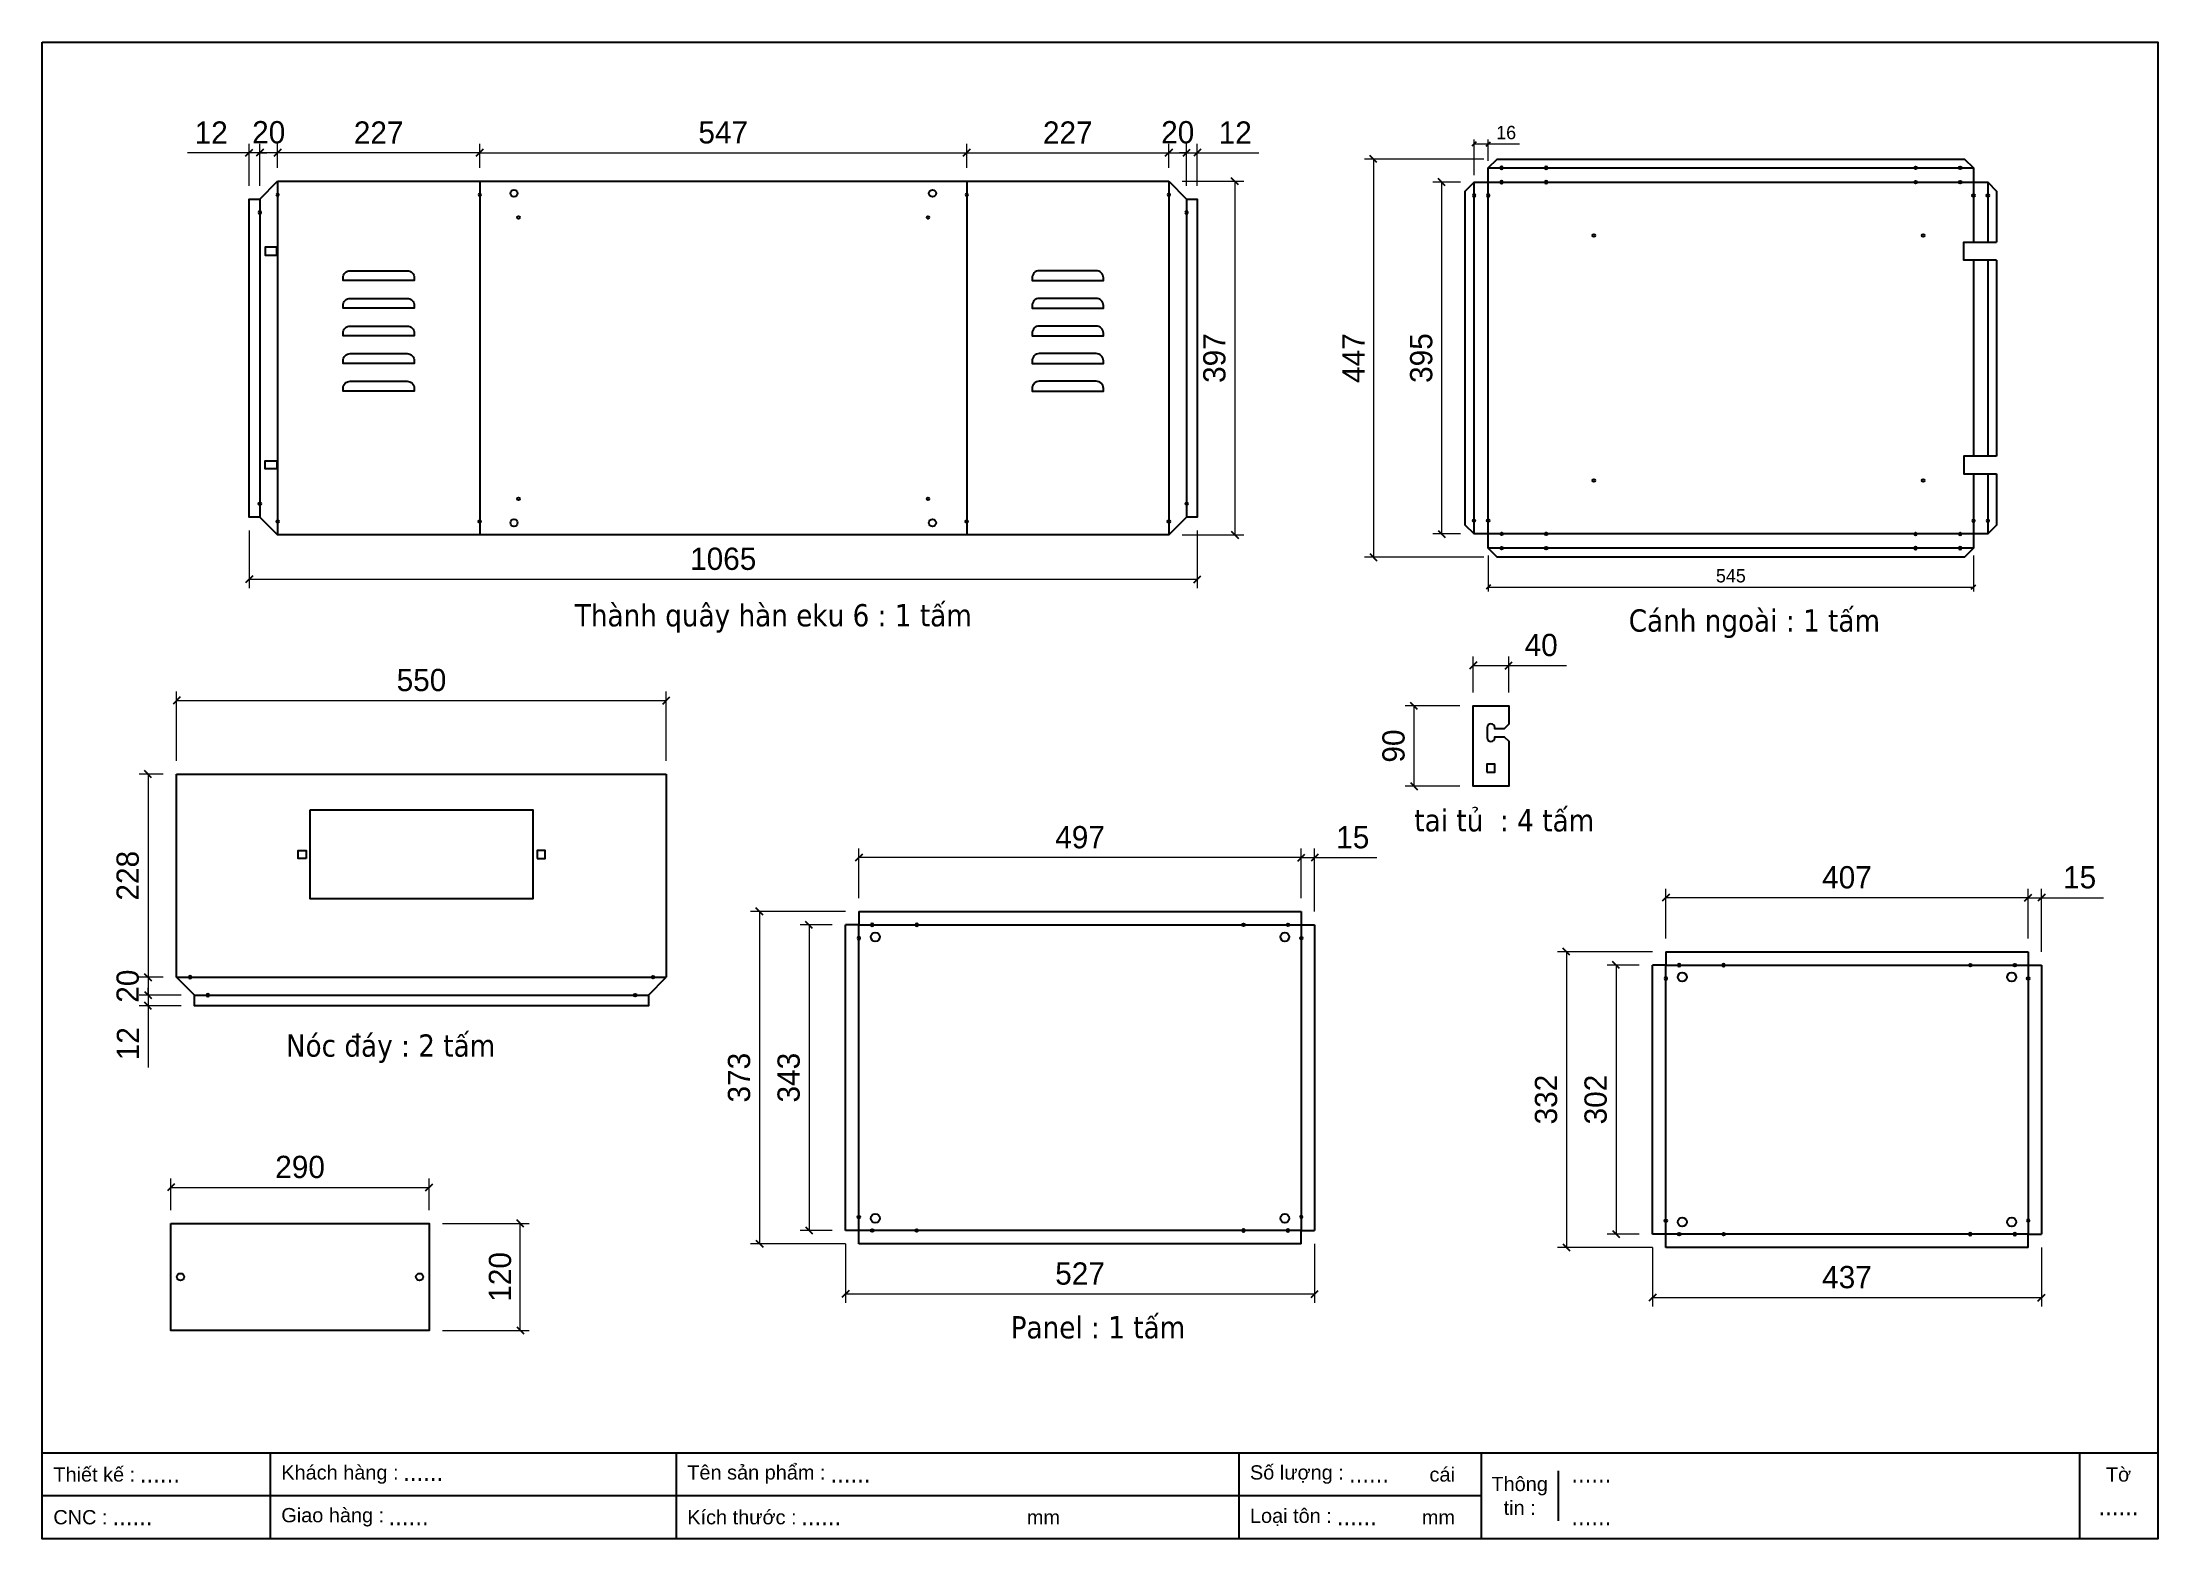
# Model space of a CAD drawing. Header units: millimetres. Extents: x 0 to 2376, y 0 to 1680.
import ezdxf
from ezdxf.enums import TextEntityAlignment as Align

# ---------------------------------------------------------------- set-up
doc = ezdxf.new("R2010")
doc.units = ezdxf.units.MM
doc.layers.add('CNC', color=7, linetype='Continuous')
doc.layers.add('DIM', color=253, linetype='Continuous')
doc.styles.add('Arial', font='arial.ttf')
doc.styles.add('Tahoma (Input Text)', font='tahoma.ttf')
doc.dimstyles.new('Dim-15', dxfattribs={"dimtxt": 15, "dimasz": 5, "dimexe": 5, "dimexo": 8, "dimgap": 5, "dimtad": 1, "dimdec": 0, "dimtxsty": 'Standard', "dimblk": 'OBLIQUE', "dimcen": 10, "dimclrd": 5, "dimclre": 5, "dimclrt": 3, "dimazin": 3, "dimtfac": 1, "dimtdec": 0, "dimtmove": 0, "dimatfit": 3, "dimldrblk": 'OBLIQUE', "dimlwd": 9, "dimlwe": 9})
doc.dimstyles.new('Dim-25', dxfattribs={"dimtxt": 25, "dimasz": 8, "dimexe": 10, "dimexo": 15, "dimgap": 10, "dimtad": 1, "dimdec": 0, "dimtxsty": 'Standard', "dimblk": 'OBLIQUE', "dimcen": 10, "dimclrd": 5, "dimclre": 5, "dimclrt": 3, "dimazin": 3, "dimtfac": 1, "dimtdec": 0, "dimtmove": 0, "dimatfit": 3, "dimldrblk": 'OBLIQUE', "dimlwd": 9, "dimlwe": 9})

msp = doc.modelspace()

# ---------------------------------------------------------------- texts
at = {"color": 2, "char_height": 25, "width": 775, "attachment_point": 5}
for s, insert in [('{\\fTahoma|b0|i0|c0|p34;Thành quây hàn eku 6 : 1 tấm}', (821.1, 1033.2)), ('{\\fTahoma|b0|i0|c0|p34;Cánh ngoài : 1 tấm}', (1923, 1027.3)), ('{\\fTahoma|b0|i0|c0|p34;tai tủ  : 4 tấm}', (1642.1, 806.3)), ('{\\fTahoma|b0|i0|c0|p34;Nóc đáy : 2 tấm}', (391.2, 550.1)), ('{\\fTahoma|b0|i0|c0|p34;Panel : 1 tấm}', (1185.7, 237.1))]:
    msp.add_mtext(s, dxfattribs=dict(at, insert=insert))

# ---------------------------------------------------------------- blocks, each defined once
blk = doc.blocks.new('khungtenAsean2')
at = {"color": 7}
for p, q in [((2970, -1980), (0, -1980)), ((320, -1980), (320, -2100)), ((890, -1980), (890, -2100)), ((1680, -1980), (1680, -2100)), ((2020, -1980), (2020, -2100)), ((2860, -1980), (2860, -2100)), ((2128.3, -2005), (2128.3, -2075)), ((2020, -2040), (0, -2040))]:
    blk.add_line(p, q, dxfattribs=at)
blk.add_lwpolyline([(0, 0), (2970, 0), (2970, -2100), (0, -2100)], close=True, dxfattribs=at)
at = {"color": 2, "char_height": 20, "style": 'Arial'}
for s, insert, width, attachment_point in [('  Thiết kế :', (0, -2010), 917.634, 4), ('  Khách hàng :', (320, -2010), 917.634, 4), ('  Tên sản phẩm :', (890, -2010), 917.634, 4), ('  Số lượng :', (1680, -2010), 917.634, 4), ('cái', (1947.6, -2010), 917.634, 4), ('Thông\\Ptin :', (2074.2, -2040), 108.311, 5), ('Tờ', (2915, -2010), 110, 5), ('  CNC :', (0, -2070), 917.634, 4), ('  Giao hàng :', (320, -2070), 917.634, 4), ('  Kích thước :', (890, -2070), 917.634, 4), ('mm', (1382.3, -2070), 917.634, 4), ('  Loại tôn :', (1680, -2070), 917.634, 4), ('mm', (1936.9, -2070), 917.634, 4)]:
    blk.add_mtext(s, dxfattribs=dict(at, insert=insert, width=width, attachment_point=attachment_point))
at = {"color": 1, "style": 'Tahoma (Input Text)', "flags": 8}
for tag, p in [('#01', (137.1, -2021.3)), ('#03', (506.6, -2019.3)), ('#05', (1106.6, -2021.3)), ('#07', (1834.7, -2021.3)), ('#09', (2146.7, -2021.3)), ('#02', (98.5, -2081.3)), ('#04', (486.1, -2081.3)), ('#06', (1065.3, -2081.3)), ('#08', (1817.4, -2081.3)), ('#10', (2146.7, -2081.3))]:
    blk.add_attdef(tag, p, '', height=25, dxfattribs=at)
blk.add_attdef('#11', text='', height=25, dxfattribs=at).set_placement((2915, -2067.3), align=Align.CENTER)
blk = doc.blocks.new('*D1')
at = {"color": 0, "linetype": 'ByBlock', "lineweight": -2}
for p, q in [((1343.4, 1520), (1335.4, 1528)), ((1335.4, 1131), (1343.4, 1123))]:
    blk.add_line(p, q, dxfattribs=at)
at = {"layer": 'Defpoints', "color": 0, "transparency": 16777216}
for p in [(1265.3, 1524), (1265.3, 1127), (1339.4, 1127)]:
    blk.add_point(p, dxfattribs=at)
at = {"layer": 'DIM', "color": 5, "lineweight": 9, "transparency": 16777216}
for p, q in [((1280.3, 1524), (1349.4, 1524)), ((1339.4, 1524), (1339.4, 1127)), ((1280.3, 1127), (1349.4, 1127))]:
    blk.add_line(p, q, dxfattribs=at)
at = {"layer": 'DIM', "color": 3, "transparency": 16777216, "insert": (1316.6, 1325.5), "char_height": 25, "attachment_point": 5, "rotation": 90}
blk.add_mtext('397', dxfattribs=at)
blk = doc.blocks.new('_Oblique')
at = {"color": 0, "linetype": 'ByBlock', "lineweight": -2}
blk.add_line((-0.5, -0.5), (0.5, 0.5), dxfattribs=at)
blk = doc.blocks.new('*D2')
at = {"color": 0, "linetype": 'ByBlock', "lineweight": -2}
for p, q in [((495.3, 1560.1), (487.3, 1552.1)), ((1034.3, 1552.1), (1042.3, 1560.1))]:
    blk.add_line(p, q, dxfattribs=at)
at = {"layer": 'Defpoints', "color": 0, "transparency": 16777216}
for p in [(1038.3, 1556.1), (491.3, 1524), (1038.3, 1524)]:
    blk.add_point(p, dxfattribs=at)
at = {"layer": 'DIM', "color": 5, "lineweight": 9, "transparency": 16777216}
for p, q in [((491.3, 1539), (491.3, 1566.1)), ((491.3, 1556.1), (1038.3, 1556.1)), ((1038.3, 1539), (1038.3, 1566.1))]:
    blk.add_line(p, q, dxfattribs=at)
at = {"layer": 'DIM', "color": 3, "transparency": 16777216, "insert": (764.8, 1578.8), "char_height": 25, "attachment_point": 5}
blk.add_mtext('547', dxfattribs=at)
blk = doc.blocks.new('*D3')
at = {"color": 0, "linetype": 'ByBlock', "lineweight": -2}
for p, q in [((1042.3, 1560.1), (1034.3, 1552.1)), ((1261.3, 1552.1), (1269.3, 1560.1))]:
    blk.add_line(p, q, dxfattribs=at)
at = {"layer": 'Defpoints', "color": 0, "transparency": 16777216}
for p in [(1265.3, 1556.1), (1038.3, 1524), (1265.3, 1524)]:
    blk.add_point(p, dxfattribs=at)
at = {"layer": 'DIM', "color": 5, "lineweight": 9, "transparency": 16777216}
for p, q in [((1038.3, 1539), (1038.3, 1566.1)), ((1038.3, 1556.1), (1265.3, 1556.1)), ((1265.3, 1539), (1265.3, 1566.1))]:
    blk.add_line(p, q, dxfattribs=at)
at = {"layer": 'DIM', "color": 3, "transparency": 16777216, "insert": (1151.8, 1578.7), "char_height": 25, "attachment_point": 5}
blk.add_mtext('227', dxfattribs=at)
blk = doc.blocks.new('*D4')
at = {"color": 0, "linetype": 'ByBlock', "lineweight": -2}
for p, q in [((1269.3, 1560.1), (1261.3, 1552.1)), ((1281.3, 1552.1), (1289.3, 1560.1))]:
    blk.add_line(p, q, dxfattribs=at)
at = {"layer": 'Defpoints', "color": 0, "transparency": 16777216}
for p in [(1285.3, 1556.1), (1265.3, 1524), (1285.3, 1504)]:
    blk.add_point(p, dxfattribs=at)
at = {"layer": 'DIM', "color": 5, "lineweight": 9, "transparency": 16777216}
for p, q in [((1265.3, 1539), (1265.3, 1566.1)), ((1265.3, 1556.1), (1285.3, 1556.1)), ((1285.3, 1519), (1285.3, 1566.1))]:
    blk.add_line(p, q, dxfattribs=at)
at = {"layer": 'DIM', "color": 3, "transparency": 16777216, "insert": (1275.3, 1578.9), "char_height": 25, "attachment_point": 5}
blk.add_mtext('20', dxfattribs=at)
blk = doc.blocks.new('*D5')
at = {"color": 0, "linetype": 'ByBlock', "lineweight": -2}
for p, q in [((1281.3, 1552.1), (1289.3, 1560.1)), ((1301.3, 1560.1), (1293.3, 1552.1))]:
    blk.add_line(p, q, dxfattribs=at)
at = {"layer": 'Defpoints', "color": 0, "transparency": 16777216}
for p in [(1297.3, 1556.1), (1285.3, 1504), (1297.3, 1504)]:
    blk.add_point(p, dxfattribs=at)
at = {"layer": 'DIM', "color": 5, "lineweight": 9, "transparency": 16777216}
for p, q in [((1285.3, 1556.1), (1277.3, 1556.1)), ((1285.3, 1519), (1285.3, 1566.1)), ((1285.3, 1556.1), (1297.3, 1556.1)), ((1297.3, 1519), (1297.3, 1566.1)), ((1297.3, 1556.1), (1366.5, 1556.1))]:
    blk.add_line(p, q, dxfattribs=at)
at = {"layer": 'DIM', "color": 3, "transparency": 16777216, "insert": (1339.9, 1578.7), "char_height": 25, "attachment_point": 5}
blk.add_mtext('12', dxfattribs=at)
blk = doc.blocks.new('*D6')
at = {"color": 0, "linetype": 'ByBlock', "lineweight": -2}
for p, q in [((268.3, 1560.1), (260.3, 1552.1)), ((487.3, 1552.1), (495.3, 1560.1))]:
    blk.add_line(p, q, dxfattribs=at)
at = {"layer": 'Defpoints', "color": 0, "transparency": 16777216}
for p in [(264.3, 1556.1), (264.3, 1524), (491.3, 1524)]:
    blk.add_point(p, dxfattribs=at)
at = {"layer": 'DIM', "color": 5, "lineweight": 9, "transparency": 16777216}
for p, q in [((264.3, 1539), (264.3, 1566.1)), ((491.3, 1556.1), (264.3, 1556.1)), ((491.3, 1539), (491.3, 1566.1))]:
    blk.add_line(p, q, dxfattribs=at)
at = {"layer": 'DIM', "color": 3, "transparency": 16777216, "insert": (377.8, 1578.7), "char_height": 25, "attachment_point": 5}
blk.add_mtext('227', dxfattribs=at)
blk = doc.blocks.new('*D7')
at = {"color": 0, "linetype": 'ByBlock', "lineweight": -2}
for p, q in [((248.3, 1560.1), (240.3, 1552.1)), ((260.3, 1552.1), (268.3, 1560.1))]:
    blk.add_line(p, q, dxfattribs=at)
at = {"layer": 'Defpoints', "color": 0, "transparency": 16777216}
for p in [(244.3, 1556.1), (264.3, 1524), (244.3, 1504)]:
    blk.add_point(p, dxfattribs=at)
at = {"layer": 'DIM', "color": 5, "lineweight": 9, "transparency": 16777216}
for p, q in [((244.3, 1519), (244.3, 1566.1)), ((264.3, 1556.1), (244.3, 1556.1)), ((264.3, 1539), (264.3, 1566.1))]:
    blk.add_line(p, q, dxfattribs=at)
at = {"layer": 'DIM', "color": 3, "transparency": 16777216, "insert": (254.3, 1578.9), "char_height": 25, "attachment_point": 5}
blk.add_mtext('20', dxfattribs=at)
blk = doc.blocks.new('*D8')
at = {"color": 0, "linetype": 'ByBlock', "lineweight": -2}
for p, q in [((228.3, 1552.1), (236.3, 1560.1)), ((248.3, 1560.1), (240.3, 1552.1))]:
    blk.add_line(p, q, dxfattribs=at)
at = {"layer": 'Defpoints', "color": 0, "transparency": 16777216}
for p in [(232.3, 1556.1), (232.3, 1504), (244.3, 1504)]:
    blk.add_point(p, dxfattribs=at)
at = {"layer": 'DIM', "color": 5, "lineweight": 9, "transparency": 16777216}
for p, q in [((232.3, 1556.1), (163.1, 1556.1)), ((232.3, 1519), (232.3, 1566.1)), ((244.3, 1556.1), (232.3, 1556.1)), ((244.3, 1519), (244.3, 1566.1)), ((244.3, 1556.1), (252.3, 1556.1))]:
    blk.add_line(p, q, dxfattribs=at)
at = {"layer": 'DIM', "color": 3, "transparency": 16777216, "insert": (189.7, 1578.7), "char_height": 25, "attachment_point": 5}
blk.add_mtext('12', dxfattribs=at)
blk = doc.blocks.new('*D9')
at = {"color": 0, "linetype": 'ByBlock', "lineweight": -2}
for p, q in [((236.3, 1081.2), (228.3, 1073.2)), ((1293.3, 1073.2), (1301.3, 1081.2))]:
    blk.add_line(p, q, dxfattribs=at)
at = {"layer": 'Defpoints', "color": 0, "transparency": 16777216}
for p in [(232.3, 1147), (1297.3, 1147), (1297.3, 1077.2)]:
    blk.add_point(p, dxfattribs=at)
at = {"layer": 'DIM', "color": 5, "lineweight": 9, "transparency": 16777216}
for p, q in [((232.3, 1132), (232.3, 1067.2)), ((1297.3, 1132), (1297.3, 1067.2)), ((232.3, 1077.2), (1297.3, 1077.2))]:
    blk.add_line(p, q, dxfattribs=at)
at = {"layer": 'DIM', "color": 3, "transparency": 16777216, "insert": (764.8, 1100), "char_height": 25, "attachment_point": 5}
blk.add_mtext('1065', dxfattribs=at)
blk = doc.blocks.new('f3daunguoc')
at = {"layer": 'CNC', "color": 2, "lineweight": -3}
blk.add_circle((0, 0), 1.5, dxfattribs=at)
blk = doc.blocks.new('*D10')
at = {"color": 0, "linetype": 'ByBlock', "lineweight": -2}
for p, q in [((122.8, 854.3), (114.8, 862.3)), ((114.8, 634.3), (122.8, 626.3))]:
    blk.add_line(p, q, dxfattribs=at)
at = {"layer": 'Defpoints', "color": 0, "transparency": 16777216}
for p in [(150.9, 858.3), (118.8, 630.3), (150.9, 630.3)]:
    blk.add_point(p, dxfattribs=at)
at = {"layer": 'DIM', "color": 5, "lineweight": 9, "transparency": 16777216}
for p, q in [((135.9, 858.3), (108.8, 858.3)), ((118.8, 858.3), (118.8, 630.3)), ((135.9, 630.3), (108.8, 630.3))]:
    blk.add_line(p, q, dxfattribs=at)
at = {"layer": 'DIM', "color": 3, "transparency": 16777216, "insert": (96, 744.3), "char_height": 25, "attachment_point": 5, "rotation": 90}
blk.add_mtext('228', dxfattribs=at)
blk = doc.blocks.new('*D11')
at = {"color": 0, "linetype": 'ByBlock', "lineweight": -2}
for p, q in [((122.8, 626.3), (114.8, 634.3)), ((114.8, 614.3), (122.8, 606.3))]:
    blk.add_line(p, q, dxfattribs=at)
at = {"layer": 'Defpoints', "color": 0, "transparency": 16777216}
for p in [(150.9, 630.3), (118.8, 610.3), (170.9, 610.3)]:
    blk.add_point(p, dxfattribs=at)
at = {"layer": 'DIM', "color": 5, "lineweight": 9, "transparency": 16777216}
for p, q in [((135.9, 630.3), (108.8, 630.3)), ((118.8, 630.3), (118.8, 610.3)), ((155.9, 610.3), (108.8, 610.3))]:
    blk.add_line(p, q, dxfattribs=at)
at = {"layer": 'DIM', "color": 3, "transparency": 16777216, "insert": (96, 620.3), "char_height": 25, "attachment_point": 5, "rotation": 90}
blk.add_mtext('20', dxfattribs=at)
blk = doc.blocks.new('*D12')
at = {"color": 0, "linetype": 'ByBlock', "lineweight": -2}
for p, q in [((114.8, 614.3), (122.8, 606.3)), ((122.8, 594.3), (114.8, 602.3))]:
    blk.add_line(p, q, dxfattribs=at)
at = {"layer": 'Defpoints', "color": 0, "transparency": 16777216}
for p in [(118.8, 598.3), (170.9, 610.3), (170.9, 598.3)]:
    blk.add_point(p, dxfattribs=at)
at = {"layer": 'DIM', "color": 5, "lineweight": 9, "transparency": 16777216}
for p, q in [((118.8, 610.3), (118.8, 618.3)), ((155.9, 610.3), (108.8, 610.3)), ((155.9, 598.3), (108.8, 598.3)), ((118.8, 610.3), (118.8, 598.3)), ((118.8, 598.3), (118.8, 529.1))]:
    blk.add_line(p, q, dxfattribs=at)
at = {"layer": 'DIM', "color": 3, "transparency": 16777216, "insert": (96.2, 555.7), "char_height": 25, "attachment_point": 5, "rotation": 90}
blk.add_mtext('12', dxfattribs=at)
blk = doc.blocks.new('*D13')
at = {"color": 0, "linetype": 'ByBlock', "lineweight": -2}
for p, q in [((154.9, 945.1), (146.9, 937.1)), ((696.9, 937.1), (704.9, 945.1))]:
    blk.add_line(p, q, dxfattribs=at)
at = {"layer": 'Defpoints', "color": 0, "ltscale": 3, "transparency": 16777216}
for p in [(700.9, 941.1), (150.9, 858.3), (700.9, 858.3)]:
    blk.add_point(p, dxfattribs=at)
at = {"layer": 'DIM', "color": 5, "lineweight": 9, "ltscale": 3, "transparency": 16777216}
for p, q in [((150.9, 873.3), (150.9, 951.1)), ((700.9, 873.3), (700.9, 951.1)), ((150.9, 941.1), (700.9, 941.1))]:
    blk.add_line(p, q, dxfattribs=at)
at = {"layer": 'DIM', "color": 3, "ltscale": 3, "transparency": 16777216, "insert": (425.9, 963.9), "char_height": 25, "attachment_point": 5}
blk.add_mtext('550', dxfattribs=at)
blk = doc.blocks.new('*D14')
at = {"color": 0, "linetype": 'ByBlock', "lineweight": -2}
for p, q in [((148.5, 398.4), (140.5, 390.4)), ((430.5, 390.4), (438.5, 398.4))]:
    blk.add_line(p, q, dxfattribs=at)
at = {"layer": 'Defpoints', "color": 0, "ltscale": 3, "transparency": 16777216}
for p in [(434.5, 394.4), (144.5, 353.9), (434.5, 353.9)]:
    blk.add_point(p, dxfattribs=at)
at = {"layer": 'DIM', "color": 5, "lineweight": 9, "ltscale": 3, "transparency": 16777216}
for p, q in [((144.5, 368.9), (144.5, 404.4)), ((434.5, 368.9), (434.5, 404.4)), ((144.5, 394.4), (434.5, 394.4))]:
    blk.add_line(p, q, dxfattribs=at)
at = {"layer": 'DIM', "color": 3, "ltscale": 3, "transparency": 16777216, "insert": (289.5, 417.2), "char_height": 25, "attachment_point": 5}
blk.add_mtext('290', dxfattribs=at)
blk = doc.blocks.new('*D15')
at = {"color": 0, "linetype": 'ByBlock', "lineweight": -2}
for p, q in [((540.9, 349.9), (532.9, 357.9)), ((532.9, 237.9), (540.9, 229.9))]:
    blk.add_line(p, q, dxfattribs=at)
at = {"layer": 'Defpoints', "color": 0, "ltscale": 3, "transparency": 16777216}
for p in [(434.5, 353.9), (536.9, 353.9), (434.5, 233.9)]:
    blk.add_point(p, dxfattribs=at)
at = {"layer": 'DIM', "color": 5, "lineweight": 9, "ltscale": 3, "transparency": 16777216}
for p, q in [((449.5, 353.9), (546.9, 353.9)), ((536.9, 233.9), (536.9, 353.9)), ((449.5, 233.9), (546.9, 233.9))]:
    blk.add_line(p, q, dxfattribs=at)
at = {"layer": 'DIM', "color": 3, "ltscale": 3, "transparency": 16777216, "insert": (514.2, 293.9), "char_height": 25, "attachment_point": 5, "rotation": 90}
blk.add_mtext('120', dxfattribs=at)
blk = doc.blocks.new('*D16')
at = {"color": 0, "linetype": 'ByBlock', "lineweight": -2}
for p, q in [((1410.1, 760.7), (1418.1, 768.7)), ((1433.1, 768.7), (1425.1, 760.7))]:
    blk.add_line(p, q, dxfattribs=at)
at = {"layer": 'Defpoints', "color": 0, "ltscale": 3, "transparency": 16777216}
for p in [(1429.1, 764.7), (1414.1, 704.1), (1429.1, 689.1)]:
    blk.add_point(p, dxfattribs=at)
at = {"layer": 'DIM', "color": 5, "lineweight": 9, "ltscale": 3, "transparency": 16777216}
for p, q in [((1414.1, 764.7), (1406.1, 764.7)), ((1414.1, 719.1), (1414.1, 774.7)), ((1414.1, 764.7), (1429.1, 764.7)), ((1429.1, 704.1), (1429.1, 774.7)), ((1429.1, 764.7), (1498.8, 764.7))]:
    blk.add_line(p, q, dxfattribs=at)
at = {"layer": 'DIM', "color": 3, "ltscale": 3, "transparency": 16777216, "insert": (1471.9, 787.4), "char_height": 25, "attachment_point": 5}
blk.add_mtext('15', dxfattribs=at)
blk = doc.blocks.new('*D17')
at = {"color": 0, "linetype": 'ByBlock', "lineweight": -2}
for p, q in [((921.1, 768.7), (913.1, 760.7)), ((1410.1, 760.7), (1418.1, 768.7))]:
    blk.add_line(p, q, dxfattribs=at)
at = {"layer": 'Defpoints', "color": 0, "ltscale": 3, "transparency": 16777216}
for p in [(917.1, 764.7), (917.1, 704.1), (1414.1, 704.1)]:
    blk.add_point(p, dxfattribs=at)
at = {"layer": 'DIM', "color": 5, "lineweight": 9, "ltscale": 3, "transparency": 16777216}
for p, q in [((917.1, 719.1), (917.1, 774.7)), ((1414.1, 764.7), (917.1, 764.7)), ((1414.1, 719.1), (1414.1, 774.7))]:
    blk.add_line(p, q, dxfattribs=at)
at = {"layer": 'DIM', "color": 3, "ltscale": 3, "transparency": 16777216, "insert": (1165.6, 787.4), "char_height": 25, "attachment_point": 5}
blk.add_mtext('497', dxfattribs=at)
blk = doc.blocks.new('*D18')
at = {"color": 0, "linetype": 'ByBlock', "lineweight": -2}
for p, q in [((809.5, 700.1), (801.5, 708.1)), ((801.5, 335.1), (809.5, 327.1))]:
    blk.add_line(p, q, dxfattribs=at)
at = {"layer": 'Defpoints', "color": 0, "ltscale": 3, "transparency": 16777216}
for p in [(917.1, 704.1), (805.5, 331.1), (917.1, 331.1)]:
    blk.add_point(p, dxfattribs=at)
at = {"layer": 'DIM', "color": 5, "lineweight": 9, "ltscale": 3, "transparency": 16777216}
for p, q in [((902.1, 704.1), (795.5, 704.1)), ((805.5, 704.1), (805.5, 331.1)), ((902.1, 331.1), (795.5, 331.1))]:
    blk.add_line(p, q, dxfattribs=at)
at = {"layer": 'DIM', "color": 3, "ltscale": 3, "transparency": 16777216, "insert": (782.7, 517.6), "char_height": 25, "attachment_point": 5, "rotation": 90}
blk.add_mtext('373', dxfattribs=at)
blk = doc.blocks.new('*D19')
at = {"color": 0, "linetype": 'ByBlock', "lineweight": -2}
for p, q in [((865.2, 685.1), (857.2, 693.1)), ((857.2, 350.1), (865.2, 342.1))]:
    blk.add_line(p, q, dxfattribs=at)
at = {"layer": 'Defpoints', "color": 0, "ltscale": 3, "transparency": 16777216}
for p in [(902.1, 689.1), (861.2, 346.1), (902.1, 346.1)]:
    blk.add_point(p, dxfattribs=at)
at = {"layer": 'DIM', "color": 5, "lineweight": 9, "ltscale": 3, "transparency": 16777216}
for p, q in [((887.1, 689.1), (851.2, 689.1)), ((861.2, 689.1), (861.2, 346.1)), ((887.1, 346.1), (851.2, 346.1))]:
    blk.add_line(p, q, dxfattribs=at)
at = {"layer": 'DIM', "color": 3, "ltscale": 3, "transparency": 16777216, "insert": (838.4, 517.6), "char_height": 25, "attachment_point": 5, "rotation": 90}
blk.add_mtext('343', dxfattribs=at)
blk = doc.blocks.new('*D20')
at = {"color": 0, "linetype": 'ByBlock', "lineweight": -2}
for p, q in [((906.1, 278.8), (898.1, 270.8)), ((1425.1, 270.8), (1433.1, 278.8))]:
    blk.add_line(p, q, dxfattribs=at)
at = {"layer": 'Defpoints', "color": 0, "ltscale": 3, "transparency": 16777216}
for p in [(902.1, 346.1), (1429.1, 346.1), (1429.1, 274.8)]:
    blk.add_point(p, dxfattribs=at)
at = {"layer": 'DIM', "color": 5, "lineweight": 9, "ltscale": 3, "transparency": 16777216}
for p, q in [((902.1, 331.1), (902.1, 264.8)), ((1429.1, 331.1), (1429.1, 264.8)), ((902.1, 274.8), (1429.1, 274.8))]:
    blk.add_line(p, q, dxfattribs=at)
at = {"layer": 'DIM', "color": 3, "ltscale": 3, "transparency": 16777216, "insert": (1165.6, 297.5), "char_height": 25, "attachment_point": 5}
blk.add_mtext('527', dxfattribs=at)
blk = doc.blocks.new('*D21')
at = {"color": 0, "linetype": 'ByBlock', "lineweight": -2}
for p, q in [((2226.5, 715.6), (2234.5, 723.6)), ((2249.5, 723.6), (2241.5, 715.6))]:
    blk.add_line(p, q, dxfattribs=at)
at = {"layer": 'Defpoints', "color": 0, "ltscale": 3, "transparency": 16777216}
for p in [(2245.5, 719.6), (2230.5, 659), (2245.5, 644)]:
    blk.add_point(p, dxfattribs=at)
at = {"layer": 'DIM', "color": 5, "lineweight": 9, "ltscale": 3, "transparency": 16777216}
for p, q in [((2230.5, 719.6), (2222.5, 719.6)), ((2230.5, 674), (2230.5, 729.6)), ((2230.5, 719.6), (2245.5, 719.6)), ((2245.5, 659), (2245.5, 729.6)), ((2245.5, 719.6), (2315.2, 719.6))]:
    blk.add_line(p, q, dxfattribs=at)
at = {"layer": 'DIM', "color": 3, "ltscale": 3, "transparency": 16777216, "insert": (2288.3, 742.4), "char_height": 25, "attachment_point": 5}
blk.add_mtext('15', dxfattribs=at)
blk = doc.blocks.new('*D22')
at = {"color": 0, "linetype": 'ByBlock', "lineweight": -2}
for p, q in [((1827.5, 723.6), (1819.5, 715.6)), ((2226.5, 715.6), (2234.5, 723.6))]:
    blk.add_line(p, q, dxfattribs=at)
at = {"layer": 'Defpoints', "color": 0, "ltscale": 3, "transparency": 16777216}
for p in [(1823.5, 719.6), (1823.5, 659), (2230.5, 659)]:
    blk.add_point(p, dxfattribs=at)
at = {"layer": 'DIM', "color": 5, "lineweight": 9, "ltscale": 3, "transparency": 16777216}
for p, q in [((1823.5, 674), (1823.5, 729.6)), ((2230.5, 719.6), (1823.5, 719.6)), ((2230.5, 674), (2230.5, 729.6))]:
    blk.add_line(p, q, dxfattribs=at)
at = {"layer": 'DIM', "color": 3, "ltscale": 3, "transparency": 16777216, "insert": (2027, 742.4), "char_height": 25, "attachment_point": 5}
blk.add_mtext('407', dxfattribs=at)
blk = doc.blocks.new('*D23')
at = {"color": 0, "linetype": 'ByBlock', "lineweight": -2}
for p, q in [((1715.9, 655), (1707.9, 663)), ((1707.9, 331), (1715.9, 323))]:
    blk.add_line(p, q, dxfattribs=at)
at = {"layer": 'Defpoints', "color": 0, "ltscale": 3, "transparency": 16777216}
for p in [(1823.5, 659), (1711.9, 327), (1823.5, 327)]:
    blk.add_point(p, dxfattribs=at)
at = {"layer": 'DIM', "color": 5, "lineweight": 9, "ltscale": 3, "transparency": 16777216}
for p, q in [((1808.5, 659), (1701.9, 659)), ((1711.9, 659), (1711.9, 327)), ((1808.5, 327), (1701.9, 327))]:
    blk.add_line(p, q, dxfattribs=at)
at = {"layer": 'DIM', "color": 3, "ltscale": 3, "transparency": 16777216, "insert": (1689.1, 493), "char_height": 25, "attachment_point": 5, "rotation": 90}
blk.add_mtext('332', dxfattribs=at)
blk = doc.blocks.new('*D24')
at = {"color": 0, "linetype": 'ByBlock', "lineweight": -2}
for p, q in [((1771.6, 640), (1763.6, 648)), ((1763.6, 346), (1771.6, 338))]:
    blk.add_line(p, q, dxfattribs=at)
at = {"layer": 'Defpoints', "color": 0, "ltscale": 3, "transparency": 16777216}
for p in [(1808.5, 644), (1767.6, 342), (1808.5, 342)]:
    blk.add_point(p, dxfattribs=at)
at = {"layer": 'DIM', "color": 5, "lineweight": 9, "ltscale": 3, "transparency": 16777216}
for p, q in [((1793.5, 644), (1757.6, 644)), ((1767.6, 644), (1767.6, 342)), ((1793.5, 342), (1757.6, 342))]:
    blk.add_line(p, q, dxfattribs=at)
at = {"layer": 'DIM', "color": 3, "ltscale": 3, "transparency": 16777216, "insert": (1744.8, 493), "char_height": 25, "attachment_point": 5, "rotation": 90}
blk.add_mtext('302', dxfattribs=at)
blk = doc.blocks.new('*D25')
at = {"color": 0, "linetype": 'ByBlock', "lineweight": -2}
for p, q in [((1812.5, 274.7), (1804.5, 266.7)), ((2241.5, 266.7), (2249.5, 274.7))]:
    blk.add_line(p, q, dxfattribs=at)
at = {"layer": 'Defpoints', "color": 0, "ltscale": 3, "transparency": 16777216}
for p in [(1808.5, 342), (2245.5, 342), (2245.5, 270.7)]:
    blk.add_point(p, dxfattribs=at)
at = {"layer": 'DIM', "color": 5, "lineweight": 9, "ltscale": 3, "transparency": 16777216}
for p, q in [((1808.5, 327), (1808.5, 260.7)), ((2245.5, 327), (2245.5, 260.7)), ((1808.5, 270.7), (2245.5, 270.7))]:
    blk.add_line(p, q, dxfattribs=at)
at = {"layer": 'DIM', "color": 3, "ltscale": 3, "transparency": 16777216, "insert": (2027, 293.5), "char_height": 25, "attachment_point": 5}
blk.add_mtext('437', dxfattribs=at)
blk = doc.blocks.new('*D26')
at = {"color": 0, "linetype": 'ByBlock', "lineweight": -2}
for p, q in [((1626.6, 1070.9), (1621.6, 1065.9)), ((2166.6, 1065.9), (2171.6, 1070.9))]:
    blk.add_line(p, q, dxfattribs=at)
at = {"layer": 'Defpoints', "color": 0, "transparency": 16777216}
for p in [(1624.1, 1112), (2169.1, 1112), (2169.1, 1068.4)]:
    blk.add_point(p, dxfattribs=at)
at = {"layer": 'DIM', "color": 5, "lineweight": 9, "transparency": 16777216}
for p, q in [((1624.1, 1104), (1624.1, 1063.4)), ((2169.1, 1104), (2169.1, 1063.4)), ((1624.1, 1068.4), (2169.1, 1068.4))]:
    blk.add_line(p, q, dxfattribs=at)
at = {"layer": 'DIM', "color": 3, "transparency": 16777216, "insert": (1896.6, 1081), "char_height": 15, "attachment_point": 5}
blk.add_mtext('545', dxfattribs=at)
blk = doc.blocks.new('*D27')
at = {"color": 0, "linetype": 'ByBlock', "lineweight": -2}
for p, q in [((1610.6, 1568.4), (1605.6, 1563.4)), ((1621.6, 1563.4), (1626.6, 1568.4))]:
    blk.add_line(p, q, dxfattribs=at)
at = {"layer": 'Defpoints', "color": 0, "transparency": 16777216}
for p in [(1624.1, 1565.9), (1608.1, 1523), (1624.1, 1539)]:
    blk.add_point(p, dxfattribs=at)
at = {"layer": 'DIM', "color": 5, "lineweight": 9, "transparency": 16777216}
for p, q in [((1608.1, 1531), (1608.1, 1570.9)), ((1624.1, 1547), (1624.1, 1570.9)), ((1608.1, 1565.9), (1624.1, 1565.9)), ((1624.1, 1565.9), (1659.2, 1565.9))]:
    blk.add_line(p, q, dxfattribs=at)
at = {"layer": 'DIM', "color": 3, "transparency": 16777216, "insert": (1644.2, 1578.6), "char_height": 15, "attachment_point": 5}
blk.add_mtext('16', dxfattribs=at)
blk = doc.blocks.new('*D28')
at = {"color": 0, "linetype": 'ByBlock', "lineweight": -2}
for p, q in [((1499.1, 1545), (1491.1, 1553)), ((1491.1, 1106), (1499.1, 1098))]:
    blk.add_line(p, q, dxfattribs=at)
at = {"layer": 'Defpoints', "color": 0, "ltscale": 3, "transparency": 16777216}
for p in [(1634.1, 1549), (1495.1, 1102), (1634.1, 1102)]:
    blk.add_point(p, dxfattribs=at)
at = {"layer": 'DIM', "color": 5, "lineweight": 9, "ltscale": 3, "transparency": 16777216}
for p, q in [((1619.1, 1549), (1485.1, 1549)), ((1495.1, 1549), (1495.1, 1102)), ((1619.1, 1102), (1485.1, 1102))]:
    blk.add_line(p, q, dxfattribs=at)
at = {"layer": 'DIM', "color": 3, "ltscale": 3, "transparency": 16777216, "insert": (1472.6, 1325.5), "char_height": 25, "attachment_point": 5, "rotation": 90}
blk.add_mtext('447', dxfattribs=at)
blk = doc.blocks.new('*D29')
at = {"color": 0, "linetype": 'ByBlock', "lineweight": -2}
for p, q in [((1575.7, 1519), (1567.7, 1527)), ((1567.7, 1132), (1575.7, 1124))]:
    blk.add_line(p, q, dxfattribs=at)
at = {"layer": 'Defpoints', "color": 0, "ltscale": 3, "transparency": 16777216}
for p in [(1608.1, 1523), (1571.7, 1128), (1608.1, 1128)]:
    blk.add_point(p, dxfattribs=at)
at = {"layer": 'DIM', "color": 5, "lineweight": 9, "ltscale": 3, "transparency": 16777216}
for p, q in [((1593.1, 1523), (1561.7, 1523)), ((1571.7, 1523), (1571.7, 1128)), ((1593.1, 1128), (1561.7, 1128))]:
    blk.add_line(p, q, dxfattribs=at)
at = {"layer": 'DIM', "color": 3, "ltscale": 3, "transparency": 16777216, "insert": (1548.9, 1325.5), "char_height": 25, "attachment_point": 5, "rotation": 90}
blk.add_mtext('395', dxfattribs=at)
blk = doc.blocks.new('*D30')
at = {"color": 0, "linetype": 'ByBlock', "lineweight": -2}
for p, q in [((1611.1, 984.4), (1603.1, 976.4)), ((1643.1, 976.4), (1651.1, 984.4))]:
    blk.add_line(p, q, dxfattribs=at)
at = {"layer": 'Defpoints', "color": 0, "ltscale": 3, "transparency": 16777216}
for p in [(1647.1, 980.4), (1607.1, 934.9), (1647.1, 934.9)]:
    blk.add_point(p, dxfattribs=at)
at = {"layer": 'DIM', "color": 5, "lineweight": 9, "ltscale": 3, "transparency": 16777216}
for p, q in [((1607.1, 949.9), (1607.1, 990.4)), ((1607.1, 980.4), (1647.1, 980.4)), ((1647.1, 949.9), (1647.1, 990.4)), ((1647.1, 980.4), (1711.9, 980.4))]:
    blk.add_line(p, q, dxfattribs=at)
at = {"layer": 'DIM', "color": 3, "ltscale": 3, "transparency": 16777216, "insert": (1683.5, 1003.2), "char_height": 25, "attachment_point": 5}
blk.add_mtext('40', dxfattribs=at)
blk = doc.blocks.new('*D31')
at = {"color": 0, "linetype": 'ByBlock', "lineweight": -2}
for p, q in [((1544.6, 930.9), (1536.6, 938.9)), ((1536.6, 848.9), (1544.6, 840.9))]:
    blk.add_line(p, q, dxfattribs=at)
at = {"layer": 'Defpoints', "color": 0, "ltscale": 3, "transparency": 16777216}
for p in [(1607.1, 934.9), (1540.6, 844.9), (1607.1, 844.9)]:
    blk.add_point(p, dxfattribs=at)
at = {"layer": 'DIM', "color": 5, "lineweight": 9, "ltscale": 3, "transparency": 16777216}
for p, q in [((1592.1, 934.9), (1530.6, 934.9)), ((1540.6, 934.9), (1540.6, 844.9)), ((1592.1, 844.9), (1530.6, 844.9))]:
    blk.add_line(p, q, dxfattribs=at)
at = {"layer": 'DIM', "color": 3, "ltscale": 3, "transparency": 16777216, "insert": (1517.8, 889.9), "char_height": 25, "attachment_point": 5, "rotation": 90}
blk.add_mtext('90', dxfattribs=at)

# ---------------------------------------------------------------- dimensions: what is measured, and where the dimension line sits
at = {"layer": 'DIM', "color": 7}
for base, p1, p2, angle, picture, middle in [((232.3, 1556.1), (244.3, 1504), (232.3, 1504), 180, '*D8', (189.7, 1578.7)), ((1339.4, 1127), (1265.3, 1524), (1265.3, 1127), 90, '*D1', (1316.6, 1325.5)), ((118.8, 598.3), (170.9, 610.3), (170.9, 598.3), 270, '*D12', (96.2, 555.7))]:
    dim = msp.add_linear_dim(base=base, p1=p1, p2=p2, angle=angle, dimstyle='Dim-25', dxfattribs=at)
    dim.commit()
    dim.dimension.update_dxf_attribs({"geometry": picture, "text_midpoint": middle})
for base, p1, p2, angle, picture, middle in [((244.3, 1556.1), (264.3, 1524), (244.3, 1504), 180, '*D7', (254.3, 1556.1)), ((264.3, 1556.1), (491.3, 1524), (264.3, 1524), 180, '*D6', (377.8, 1556.1)), ((118.8, 630.3), (150.9, 858.3), (150.9, 630.3), 270, '*D10', (118.8, 744.3)), ((118.8, 610.3), (150.9, 630.3), (170.9, 610.3), 270, '*D11', (118.8, 620.3))]:
    dim = msp.add_linear_dim(base=base, p1=p1, p2=p2, angle=angle, dimstyle='Dim-25', dxfattribs=at)
    dim.commit()
    dim.dimension.update_dxf_attribs({"geometry": picture, "text_midpoint": middle, "dimtype": 160})
for base, p1, p2, picture, middle in [((1038.3, 1556.1), (491.3, 1524), (1038.3, 1524), '*D2', (764.8, 1578.8)), ((1297.3, 1556.1), (1285.3, 1504), (1297.3, 1504), '*D5', (1339.9, 1578.7)), ((1297.3, 1077.2), (232.3, 1147), (1297.3, 1147), '*D9', (764.8, 1100))]:
    dim = msp.add_linear_dim(base=base, p1=p1, p2=p2, dimstyle='Dim-25', dxfattribs=at)
    dim.commit()
    dim.dimension.update_dxf_attribs({"geometry": picture, "text_midpoint": middle})
for base, p1, p2, picture, middle in [((1265.3, 1556.1), (1038.3, 1524), (1265.3, 1524), '*D3', (1151.8, 1556.1)), ((1285.3, 1556.1), (1265.3, 1524), (1285.3, 1504), '*D4', (1275.3, 1556.1))]:
    dim = msp.add_linear_dim(base=base, p1=p1, p2=p2, dimstyle='Dim-25', dxfattribs=at)
    dim.commit()
    dim.dimension.update_dxf_attribs({"geometry": picture, "text_midpoint": middle, "dimtype": 160})
at = {"layer": 'DIM', "color": 0}
for base, p1, p2, picture, middle in [((1624.1, 1565.9), (1608.1, 1523), (1624.1, 1539), '*D27', (1644.2, 1578.6)), ((2169.1, 1068.4), (1624.1, 1112), (2169.1, 1112), '*D26', (1896.6, 1081))]:
    dim = msp.add_linear_dim(base=base, p1=p1, p2=p2, dimstyle='Dim-15', dxfattribs=at)
    dim.commit()
    dim.dimension.update_dxf_attribs({"geometry": picture, "text_midpoint": middle})
at = {"layer": 'DIM', "color": 7, "ltscale": 3}
dim = msp.add_linear_dim(base=(1495.1, 1102), p1=(1634.1, 1549), p2=(1634.1, 1102), angle=90, dimstyle='Dim-25', dxfattribs=at)
dim.commit()
dim.dimension.update_dxf_attribs({"geometry": '*D28', "text_midpoint": (1495.1, 1325.5), "dimtype": 160})
for base, p1, p2, angle, picture, middle in [((1571.7, 1128), (1608.1, 1523), (1608.1, 1128), 90, '*D29', (1548.9, 1325.5)), ((700.9, 941.1), (150.9, 858.3), (700.9, 858.3), 180, '*D13', (425.9, 963.9)), ((1540.6, 844.9), (1607.1, 934.9), (1607.1, 844.9), 90, '*D31', (1517.8, 889.9)), ((805.5, 331.1), (917.1, 704.1), (917.1, 331.1), 90, '*D18', (782.7, 517.6)), ((861.2, 346.1), (902.1, 689.1), (902.1, 346.1), 90, '*D19', (838.4, 517.6)), ((1711.9, 327), (1823.5, 659), (1823.5, 327), 90, '*D23', (1689.1, 493)), ((1767.6, 342), (1808.5, 644), (1808.5, 342), 90, '*D24', (1744.8, 493)), ((536.9, 353.9), (434.5, 233.9), (434.5, 353.9), 90, '*D15', (514.2, 293.9))]:
    dim = msp.add_linear_dim(base=base, p1=p1, p2=p2, angle=angle, dimstyle='Dim-25', dxfattribs=at)
    dim.commit()
    dim.dimension.update_dxf_attribs({"geometry": picture, "text_midpoint": middle})
for base, p1, p2, picture, middle in [((1647.1, 980.4), (1607.1, 934.9), (1647.1, 934.9), '*D30', (1683.5, 1003.2)), ((917.1, 764.7), (1414.1, 704.1), (917.1, 704.1), '*D17', (1165.6, 787.4)), ((1429.1, 764.7), (1414.1, 704.1), (1429.1, 689.1), '*D16', (1471.9, 787.4)), ((1823.5, 719.6), (2230.5, 659), (1823.5, 659), '*D22', (2027, 742.4)), ((2245.5, 719.6), (2230.5, 659), (2245.5, 644), '*D21', (2288.3, 742.4)), ((434.5, 394.4), (144.5, 353.9), (434.5, 353.9), '*D14', (289.5, 417.2)), ((1429.1, 274.8), (902.1, 346.1), (1429.1, 346.1), '*D20', (1165.6, 297.5)), ((2245.5, 270.7), (1808.5, 342), (2245.5, 342), '*D25', (2027, 293.5))]:
    dim = msp.add_linear_dim(base=base, p1=p1, p2=p2, dimstyle='Dim-25', dxfattribs=at)
    dim.commit()
    dim.dimension.update_dxf_attribs({"geometry": picture, "text_midpoint": middle})

# ---------------------------------------------------------------- linework, layer by layer
at = {"color": 7}
for p, q in [((244.3, 1504), (264.3, 1524)), ((264.3, 1524), (264.3, 1127)), ((491.3, 1524), (491.3, 1127)), ((1038.3, 1524), (1038.3, 1127)), ((1265.3, 1524), (1265.3, 1127)), ((1265.3, 1524), (1285.3, 1504)), ((244.3, 1504), (244.3, 1147)), ((1285.3, 1504), (1285.3, 1147)), ((244.3, 1147), (264.3, 1127)), ((1265.3, 1127), (1285.3, 1147)), ((150.9, 858.3), (700.9, 858.3)), ((150.9, 630.3), (700.9, 630.3)), ((170.9, 610.3), (150.9, 630.3)), ((680.9, 610.3), (700.9, 630.3)), ((170.9, 610.3), (680.9, 610.3))]:
    msp.add_line(p, q, dxfattribs=at)
for points in [[(2195.1, 1195.5), (2195.1, 1138), (2185.1, 1128), (2169.1, 1128), (2169.1, 1112), (2159.1, 1102), (1634.1, 1102), (1624.1, 1112), (1624.1, 1128), (1608.1, 1128), (1598.1, 1138), (1598.1, 1513), (1608.1, 1523), (1624.1, 1523), (1624.1, 1539), (1634.1, 1549), (2159.1, 1549), (2169.1, 1539), (2169.1, 1523), (2185.1, 1523), (2195.1, 1513), (2195.1, 1455.5)], [(264.3, 1524), (1265.3, 1524)], [(1608.1, 1128), (1608.1, 1523)], [(1624.1, 1539), (2169.1, 1539)], [(2169.1, 1195.5), (2169.1, 1128), (1624.1, 1128), (1624.1, 1523), (2169.1, 1523), (2169.1, 1455.5)], [(2185.1, 1523), (2185.1, 1455.5)], [(244.3, 1147), (232.3, 1147), (232.3, 1504), (244.3, 1504)], [(1285.3, 1504), (1297.3, 1504), (1297.3, 1147), (1285.3, 1147)], [(2169.1, 1435.5), (2169.1, 1215.5)], [(2185.1, 1435.5), (2185.1, 1215.5)], [(2195.1, 1435.5), (2195.1, 1215.5)], [(2185.1, 1195.5), (2185.1, 1128)], [(1265.3, 1127), (264.3, 1127)], [(2169.1, 1112), (1624.1, 1112)], [(150.9, 630.3), (150.9, 858.3)], [(700.9, 858.3), (700.9, 630.3)], [(902.1, 346.1), (902.1, 689.1)], [(917.1, 704.1), (1414.1, 704.1)], [(1429.1, 689.1), (1429.1, 346.1)], [(1808.5, 342), (1808.5, 644)], [(1823.5, 659), (2230.5, 659)], [(2245.5, 644), (2245.5, 342)], [(680.9, 610.3), (680.9, 598.3), (170.9, 598.3), (170.9, 610.3)], [(1414.1, 331.1), (917.1, 331.1)], [(2230.5, 327), (1823.5, 327)]]:
    msp.add_lwpolyline(points, dxfattribs=at)
at = {"color": 2}
for points in [[(263.3, 1450), (250.3, 1450), (250.3, 1441), (263.3, 1441)], [(263.3, 1201), (250.3, 1201), (250.3, 1210), (263.3, 1210)], [(300.9, 818.3), (550.9, 818.3), (550.9, 718.3), (300.9, 718.3)], [(296.2, 763.8), (287.2, 763.8), (287.2, 772.8), (296.2, 772.8)], [(555.7, 763.8), (564.7, 763.8), (564.7, 772.8), (555.7, 772.8)]]:
    msp.add_lwpolyline(points, close=True, dxfattribs=at)
for points in [[(2195.1, 1435.5), (2158.1, 1435.5), (2158.1, 1455.5), (2195.1, 1455.5)], [(2195.1, 1215.5), (2158.1, 1215.5), (2158.1, 1195.5), (2195.1, 1195.5)]]:
    msp.add_lwpolyline(points, dxfattribs=at)
for points in [[(345.8, 1423.5), (409.8, 1423.5, -0.414214), (417.8, 1415.5), (417.8, 1412.5), (337.8, 1412.5), (337.8, 1415.5, -0.414214)], [(1183.8, 1423.5), (1119.8, 1423.5, 0.414214), (1111.8, 1415.5), (1111.8, 1412.5), (1191.8, 1412.5), (1191.8, 1415.5, 0.414214)], [(345.8, 1392.5), (409.8, 1392.5, -0.414214), (417.8, 1384.5), (417.8, 1381.5), (337.8, 1381.5), (337.8, 1384.5, -0.414214)], [(1183.8, 1392.5), (1119.8, 1392.5, 0.414214), (1111.8, 1384.5), (1111.8, 1381.5), (1191.8, 1381.5), (1191.8, 1384.5, 0.414214)], [(345.8, 1361.5), (409.8, 1361.5, -0.414214), (417.8, 1353.5), (417.8, 1350.5), (337.8, 1350.5), (337.8, 1353.5, -0.414214)], [(1183.8, 1361.5), (1119.8, 1361.5, 0.414214), (1111.8, 1353.5), (1111.8, 1350.5), (1191.8, 1350.5), (1191.8, 1353.5, 0.414214)], [(345.8, 1330.5), (409.8, 1330.5, -0.414214), (417.8, 1322.5), (417.8, 1319.5), (337.8, 1319.5), (337.8, 1322.5, -0.414214)], [(1183.8, 1330.5), (1119.8, 1330.5, 0.414214), (1111.8, 1322.5), (1111.8, 1319.5), (1191.8, 1319.5), (1191.8, 1322.5, 0.414214)], [(345.8, 1299.5), (409.8, 1299.5, -0.414214), (417.8, 1291.5), (417.8, 1288.5), (337.8, 1288.5), (337.8, 1291.5, -0.414214)], [(1183.8, 1299.5), (1119.8, 1299.5, 0.414214), (1111.8, 1291.5), (1111.8, 1288.5), (1191.8, 1288.5), (1191.8, 1291.5, 0.414214)]]:
    msp.add_lwpolyline(points, format="xyb", close=True, dxfattribs=at)
at = {"color": 7, "ltscale": 3}
msp.add_lwpolyline([(1622.9, 899.2, 1), (1631.4, 899.2), (1631.4, 900.4), (1642.1, 900.4), (1647.1, 895.4), (1647.1, 844.9), (1607.1, 844.9), (1607.1, 934.9), (1647.1, 934.9), (1647.1, 914.4), (1642.1, 909.4), (1631.4, 909.4), (1631.4, 910.7, 1), (1622.9, 910.7)], format="xyb", close=True, dxfattribs=at)
at = {"color": 2, "ltscale": 3}
msp.add_lwpolyline([(1622.6, 860.4), (1631.6, 860.4), (1631.6, 869.4), (1622.6, 869.4)], close=True, dxfattribs=at)
at = {"color": 7, "ltscale": 3}
for points in [[(917.1, 704.1), (917.1, 689.1), (902.1, 689.1)], [(1414.1, 704.1), (1414.1, 689.1), (1429.1, 689.1)], [(1823.5, 659), (1823.5, 644), (1808.5, 644)], [(2230.5, 659), (2230.5, 644), (2245.5, 644)], [(917.1, 331.1), (917.1, 346.1), (902.1, 346.1)], [(1414.1, 331.1), (1414.1, 346.1), (1429.1, 346.1)], [(1823.5, 327), (1823.5, 342), (1808.5, 342)], [(2230.5, 327), (2230.5, 342), (2245.5, 342)]]:
    msp.add_lwpolyline(points, dxfattribs=at)
at = {"color": 7}
for points in [[(917.1, 689.1), (1414.1, 689.1), (1414.1, 346.1), (917.1, 346.1)], [(1823.5, 644), (2230.5, 644), (2230.5, 342), (1823.5, 342)], [(144.5, 353.9), (434.5, 353.9), (434.5, 233.9), (144.5, 233.9)]]:
    msp.add_lwpolyline(points, close=True, dxfattribs=at)
at = {"color": 2, "ltscale": 3}
for centre, radius in [((529.8, 1510.5), 4), ((999.8, 1510.5), 4), ((529.8, 1140.5), 4), ((999.8, 1140.5), 4), ((935.6, 675.6), 5), ((1395.6, 675.6), 5), ((1842, 630.5), 5), ((2212, 630.5), 5), ((935.6, 359.6), 5), ((1395.6, 359.6), 5), ((1842, 355.5), 5), ((2212, 355.5), 5)]:
    msp.add_circle(centre, radius, dxfattribs=at)
at = {"color": 2}
for centre in [(534.8, 1483.5), (994.8, 1483.5), (1742.6, 1463), (2112.6, 1463), (1742.6, 1188), (2112.6, 1188), (534.8, 1167.5), (994.8, 1167.5)]:
    msp.add_circle(centre, 1.5, dxfattribs=at)
at = {"color": 7}
for centre in [(155.2, 293.9), (423.7, 293.9)]:
    msp.add_circle(centre, 4, dxfattribs=at)

# ---------------------------------------------------------------- block references
ref = msp.add_blockref('khungtenAsean2', (0, 1680), dxfattribs=dict(at, xscale=0.8000000000001818, yscale=0.8000000000001818, zscale=0.8000000000001818))
ref.add_attrib('#11', '......', dxfattribs={"color": 1, "height": 20, "style": 'Tahoma (Input Text)'}).set_placement((2332, 26.1), align=Align.CENTER)
ref.add_attrib('#09', '......', (1717.4, 63), dxfattribs={"color": 1, "height": 20, "style": 'Tahoma (Input Text)'})
ref.add_attrib('#10', '......', (1717.4, 15), dxfattribs={"color": 1, "height": 20, "style": 'Tahoma (Input Text)'})
ref.add_attrib('#08', '......', (1454, 15), dxfattribs={"color": 1, "height": 20, "style": 'Tahoma (Input Text)'})
ref.add_attrib('#07', '......', (1467.7, 63), dxfattribs={"color": 1, "height": 20, "style": 'Tahoma (Input Text)'})
ref.add_attrib('#06', '......', (852.3, 15), dxfattribs={"color": 1, "height": 20, "style": 'Tahoma (Input Text)'})
ref.add_attrib('#05', '......', (885.3, 63), dxfattribs={"color": 1, "height": 20, "style": 'Tahoma (Input Text)'})
ref.add_attrib('#04', '......', (388.9, 15), dxfattribs={"color": 1, "height": 20, "style": 'Tahoma (Input Text)'})
ref.add_attrib('#03', '......', (405.3, 64.6), dxfattribs={"color": 1, "height": 20, "style": 'Tahoma (Input Text)'})
ref.add_attrib('#02', '......', (78.8, 15), dxfattribs={"color": 1, "height": 20, "style": 'Tahoma (Input Text)'})
ref.add_attrib('#01', '......', (109.6, 63), dxfattribs={"color": 1, "height": 20, "style": 'Tahoma (Input Text)'})
at = {"lineweight": -3, "xscale": -1}
for p, rotation in [((1639.1, 1539), 180), ((1639.1, 1523), 180), ((1689.1, 1539), 180), ((1689.1, 1523), 180), ((264.3, 1509), 180), ((491.3, 1509), 180), ((1038.3, 1509), 180), ((1265.3, 1509), 180), ((1608.1, 1508), 180), ((1624.1, 1508), 180), ((244.3, 1489), 180), ((1285.3, 1489), 180), ((932.1, 689.1), 180), ((982.1, 689.1), 180), ((917.1, 674.1), 180), ((1838.5, 644), 180), ((1888.5, 644), 180), ((165.9, 630.3), 270), ((1823.5, 629), 180), ((185.9, 610.3), 270)]:
    msp.add_blockref('f3daunguoc', p, dxfattribs=dict(at, rotation=rotation))
at = {"lineweight": -3}
for p, rotation in [((2104.1, 1539), 180), ((2104.1, 1523), 180), ((2154.1, 1539), 180), ((2154.1, 1523), 180), ((2169.1, 1508), 180), ((2185.1, 1508), 180), ((1349.1, 689.1), 180), ((1399.1, 689.1), 180), ((1414.1, 674.1), 180), ((2165.5, 644), 180), ((2215.5, 644), 180), ((685.9, 630.3), 90), ((2230.5, 629), 180), ((665.9, 610.3), 90)]:
    msp.add_blockref('f3daunguoc', p, dxfattribs=dict(at, rotation=rotation))
for p in [(244.3, 1162), (264.3, 1142), (491.3, 1142), (1038.3, 1142), (1265.3, 1142), (1285.3, 1162), (1608.1, 1143), (1624.1, 1143), (1639.1, 1128), (1689.1, 1128), (1639.1, 1112), (1689.1, 1112), (917.1, 361.1), (1823.5, 357), (932.1, 346.1), (982.1, 346.1), (1838.5, 342), (1888.5, 342)]:
    msp.add_blockref('f3daunguoc', p, dxfattribs=at)
at = {"lineweight": -3, "xscale": -1}
for p in [(2169.1, 1143), (2185.1, 1143), (2104.1, 1128), (2154.1, 1128), (2104.1, 1112), (2154.1, 1112), (1414.1, 361.1), (2230.5, 357), (1349.1, 346.1), (1399.1, 346.1), (2165.5, 342), (2215.5, 342)]:
    msp.add_blockref('f3daunguoc', p, dxfattribs=at)

msp.set_redraw_order([(e.dxf.handle, doc.entitydb.next_handle()) for e in msp.query("TEXT MTEXT ATTDEF DIMENSION ARC_DIMENSION")])  # texts and dimensions are drawn at this point

doc.saveas('drawing.dxf')
